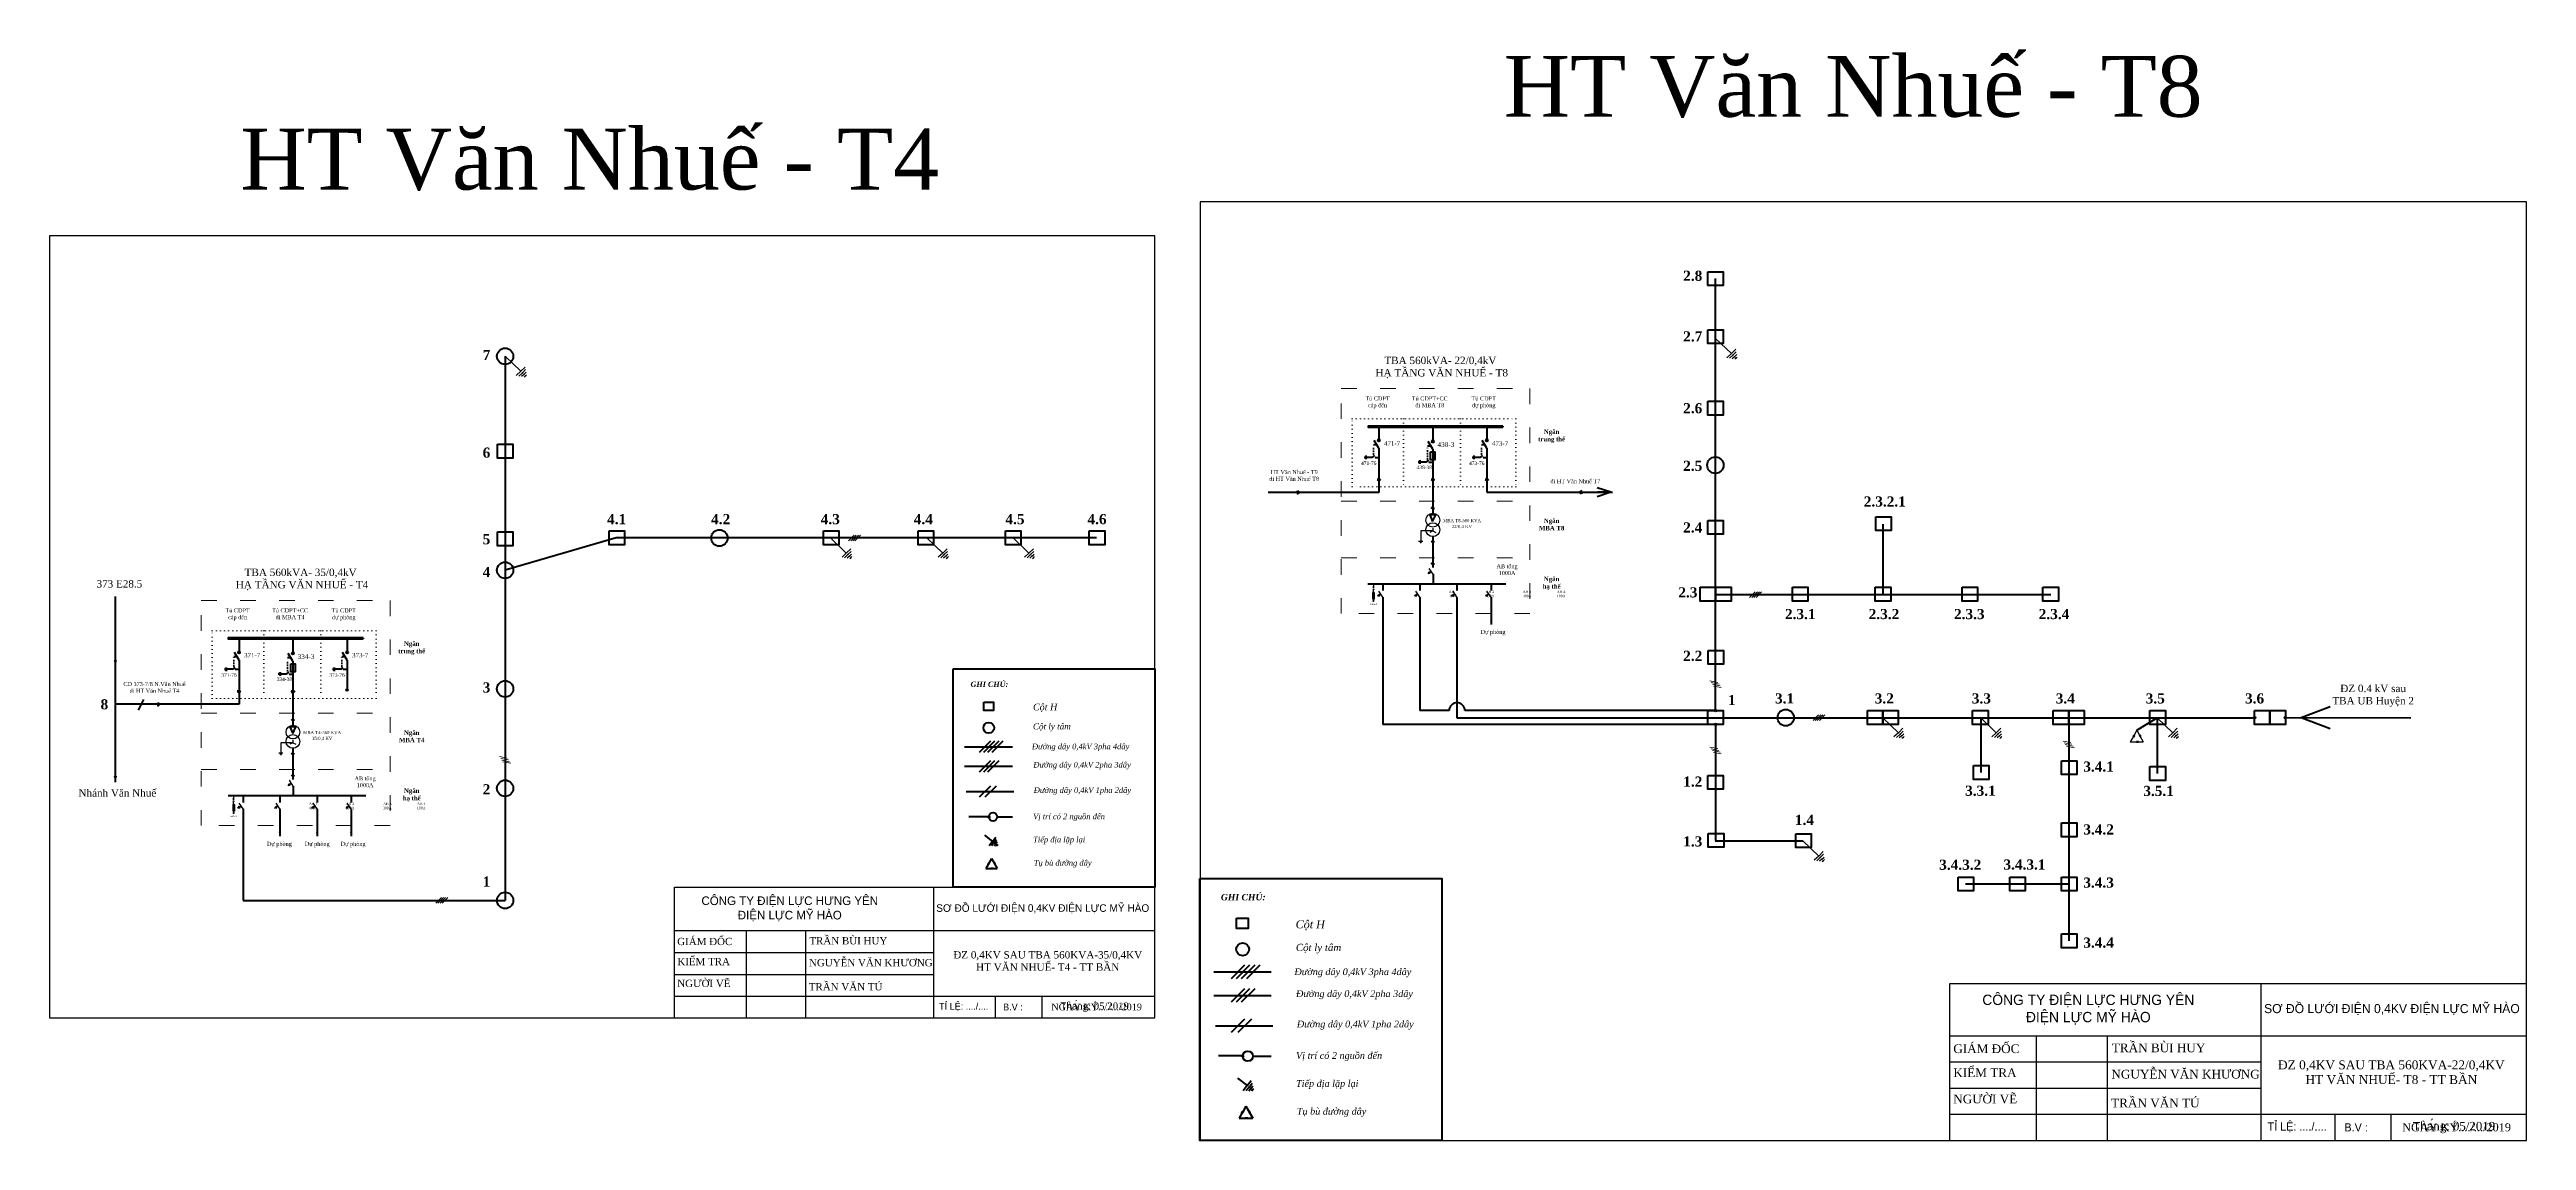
# Model space of a CAD drawing. Extents: x -2498 to 13808, y -1476 to 9052.
# Drawn here: x 5347 to 6569, y 2965 to 3503 of the extents above; entities that cross this region are included whole.
import ezdxf

# ---------------------------------------------------------------- set-up
doc = ezdxf.new("R2010")
doc.units = 0
doc.header["$LTSCALE"] = 0.08
doc.header["$MEASUREMENT"] = 0
doc.linetypes.add('ACAD_ISO03W100', pattern=[30, 12, -18])
doc.linetypes.add('ACAD_ISO07W100', pattern=[3, 0, -3])
doc.layers.get('0').update_dxf_attribs({"linetype": 'CONTINUOUS', "lineweight": 40})
doc.layers.add('Duong manh', color=8, linetype='CONTINUOUS')
for name, color, linetype, lineweight in [('Duong truc', 7, 'CONTINUOUS', 40), ('khung', 3, 'CONTINUOUS', 18), ('NET DAM', 6, 'CONTINUOUS', 25)]:
    doc.layers.add(name, color=color, linetype=linetype, lineweight=lineweight)
doc.styles.add('2.1. CDduong truc', font='times.ttf', dxfattribs={"height": 130})
doc.styles.add('2.2. CD nhanh', font='times.ttf', dxfattribs={"height": 100})
doc.styles.add('anh chinh', font='VNARIAL.TTF', dxfattribs={"height": 2.5})
doc.styles.add('anh thong', font='times.ttf', dxfattribs={"height": 0.5})
doc.styles.get("Standard").update_dxf_attribs({"font": 'VHTEKN.TTF', "height": 2.5})
doc.styles.add('style4', font='VHTIMEB.TTF')

msp = doc.modelspace()

# ---------------------------------------------------------------- texts
at = {"ltscale": 7}
for s, height, style, p in [('471-76', 1.75, '2.2. CD nhanh', (5994, 3298.4)), ('471-7', 2.24, '2.1. CDduong truc', (6005.3, 3307.9)), ('438-3', 2.34, '2.1. CDduong truc', (6031.7, 3307.3)), ('473-76', 1.75, '2.2. CD nhanh', (6047.3, 3298.4)), ('473-7', 2.24, '2.1. CDduong truc', (6058.6, 3307.9)), ('438-38', 1.75, '2.2. CD nhanh', (6021.4, 3296.4)), ('371-7', 2.24, '2.1. CDduong truc', (5442.9, 3203.5)), ('334-3', 2.34, '2.1. CDduong truc', (5469.3, 3202.8)), ('373-7', 2.24, '2.1. CDduong truc', (5496.2, 3203.5)), ('371-76', 1.75, '2.2. CD nhanh', (5431.7, 3194)), ('334-38', 1.75, '2.2. CD nhanh', (5459, 3191.9)), ('373-76', 1.75, '2.2. CD nhanh', (5485, 3194))]:
    msp.add_text(s, height=height, dxfattribs=dict(at, style=style)).set_placement(p)
at = {"color": 7, "ltscale": 5, "style": 'style4'}
for s, height, p in [('MBA T8-560 kVA', 1.558, (6034.4, 3270.2)), ('22/0,4 kV', 1.56, (6038.7, 3267.3)), ('MBA T4-560 kVA', 1.558, (5472, 3165.7)), ('35/0,4 kV', 1.56, (5476.4, 3162.8))]:
    msp.add_text(s, height=height, dxfattribs=at).set_placement(p)
at = {"color": 0, "linetype": 'Continuous', "lineweight": 30, "ltscale": 10}
for s, insert, char_height, width, attachment_point in [('{\\fTimes New Roman|b0|i0|c0|p18;HT Văn Nhuế - T8}', (6064.4, 3500.1), 30, 349.32, 1), ('{\\fTimes New Roman|b0|i0|c0|p18;HT Văn Nhuế - T4}', (5441, 3464.2), 30, 349.32, 1), ('\\pi32.17;{\\fTimes New Roman|b0|i0|c238|p18;Đ\\fTimes New Roman|b0|i0|c0|p18;Z 0,4KV SAU TBA 560KVA-35/0,4KV \\PHT VĂN NHUẾ- T4 - TT BẦN}', (5823.3, 3058.7), 3.63, 126.031, 2), ('\\pi32.17;{\\fTimes New Roman|b0|i0|c238|p18;Đ\\fTimes New Roman|b0|i0|c0|p18;Z 0,4KV SAU TBA 560KVA-22/0,4KV \\PHT VĂN NHUẾ- T8 - TT BẦN}', (6486.2, 3004.8), 4.356, 202.363, 2)]:
    msp.add_mtext(s, dxfattribs=dict(at, insert=insert, char_height=char_height, width=width, attachment_point=attachment_point))
at = {"color": 0, "linetype": 'Continuous', "lineweight": 40, "ltscale": 8, "attachment_point": 1, "style": 'anh chinh'}
for s, insert, char_height, width in [('{\\fTimes New Roman|b1|i0|c0|p18;2.8}', (6152.9, 3394.2), 5, 5.717), ('{\\fTimes New Roman|b1|i0|c0|p18;2.7}', (6152.9, 3364.3), 5, 5.717), ('{\\fTimes New Roman|b1|i0|c0|p18;7}', (5560.6, 3355.1), 5, 5.717), ('{\\fTimes New Roman|b1|i0|c0|p18;2.6}', (6152.9, 3328.9), 5, 5.717), ('{\\fTimes New Roman|b1|i0|c0|p18;6}', (5560.6, 3307), 5, 5.717), ('{\\fTimes New Roman|b1|i0|c0|p18;2.5}', (6152.9, 3300.5), 5, 5.717), ('{\\fTimes New Roman|b1|i0|c0|p18;2.3.2.1}', (6242, 3282.9), 5, 5.717), ('{\\fTimes New Roman|b1|i0|c0|p18;5}', (5560.6, 3264.3), 5, 5.717), ('{\\fTimes New Roman|b1|i0|c0|p18;4.1}', (5622, 3274.2), 5, 5.717), ('{\\fTimes New Roman|b1|i0|c0|p18;4.2}', (5673.3, 3274.2), 5, 5.717), ('{\\fTimes New Roman|b1|i0|c0|p18;4.3}', (5727.4, 3274.2), 5, 5.717), ('{\\fTimes New Roman|b1|i0|c0|p18;4.4}', (5773.3, 3274.2), 5, 5.717), ('{\\fTimes New Roman|b1|i0|c0|p18;4.5}', (5818.5, 3274.2), 5, 5.717), ('{\\fTimes New Roman|b1|i0|c0|p18;4.6}', (5859, 3274.2), 5, 5.717), ('{\\fTimes New Roman|b1|i0|c0|p18;2.4}', (6152.9, 3270.1), 5, 5.717), ('{\\fTimes New Roman|b1|i0|c0|p18;4}', (5560.6, 3248.1), 5, 5.717), ('{\\fTimes New Roman|b1|i0|c0|p18;2.3}', (6150.5, 3238.1), 5, 5.717), ('{\\fTimes New Roman|b1|i0|c0|p18;2.3.1}', (6203.1, 3227.4), 5, 5.717), ('{\\fTimes New Roman|b1|i0|c0|p18;2.3.2}', (6244.4, 3227.4), 5, 5.717), ('{\\fTimes New Roman|b1|i0|c0|p18;2.3.3}', (6286.5, 3227.4), 5, 5.717), ('{\\fTimes New Roman|b1|i0|c0|p18;2.3.4}', (6328.3, 3227.4), 5, 5.717), ('{\\fTimes New Roman|b1|i0|c0|p18;2.2}', (6152.9, 3206.8), 5, 5.717), ('{\\fTimes New Roman|b1|i0|c0|p18;3}', (5560.6, 3191.2), 5, 5.717), ('{\\fTimes New Roman|b1|i0|c0|p18;8}', (5372.1, 3182.9), 5, 5.717), ('{\\fTimes New Roman|b1|i0|c0|p18;1}', (6175, 3185), 5, 5.717), ('{\\fTimes New Roman|b1|i0|c0|p18;3.1}', (6198.2, 3185.8), 5, 5.717), ('{\\fTimes New Roman|b1|i0|c0|p18;3.2}', (6247.4, 3185.8), 5, 5.717), ('{\\fTimes New Roman|b1|i0|c0|p18;3.3}', (6295.3, 3185.8), 5, 5.717), ('{\\fTimes New Roman|b1|i0|c0|p18;3.4}', (6336.7, 3185.8), 5, 5.717), ('{\\fTimes New Roman|b1|i0|c0|p18;3.5}', (6381.1, 3185.8), 5, 5.717), ('{\\fTimes New Roman|b1|i0|c0|p18;3.6}', (6430.1, 3185.8), 5, 5.717), ('{\\fTimes New Roman|b1|i0|c0|p18;2}', (5560.6, 3141), 5, 5.717), ('{\\fTimes New Roman|b1|i0|c0|p18;1.2}', (6152.9, 3144.8), 5, 5.717), ('{\\fTimes New Roman|b1|i0|c0|p18;3.4.1}', (6350.3, 3152.2), 5, 5.717), ('{\\fTimes New Roman|b1|i0|c0|p18;3.3.1}', (6292, 3140.3), 5, 5.717), ('{\\fTimes New Roman|b1|i0|c0|p18;3.5.1}', (6379.9, 3140.2), 5, 5.717), ('{\\fTimes New Roman|b1|i0|c0|p18;1.4}', (6208, 3125.9), 5, 5.717), ('{\\fTimes New Roman|b1|i0|c0|p18;3.4.2}', (6350.3, 3121.2), 5, 5.717), ('{\\fTimes New Roman|b1|i0|c0|p18;1.3}', (6152.9, 3115.3), 5, 5.717), ('{\\fTimes New Roman|b1|i0|c0|p18;3.4.3.1}', (6310.9, 3103.9), 5, 5.717), ('{\\fTimes New Roman|b1|i0|c0|p18;1}', (5560.6, 3095.5), 5, 5.717), ('{\\fTimes New Roman|b1|i0|c0|p18;3.4.3.2}', (6279.2, 3103.8), 5, 5.717), ('{\\fTimes New Roman|b1|i0|c0|p18;3.4.3}', (6350.3, 3095), 5, 5.717), ('{\\fTimes New Roman|b1|i0|c0|p18;3.4.4}', (6350.3, 3065.4), 5, 5.717), ('Tha{\\fTimes New Roman|b0|i0|c0|p18;́ng: 05/2019}', (5845.6, 3033.4), 3.5, 46.328), ('Tha{\\fTimes New Roman|b0|i0|c0|p18;́ng: 05/2019}', (6512.9, 2974.5), 4.2, 55.593)]:
    msp.add_mtext(s, dxfattribs=dict(at, insert=insert, char_height=char_height, width=width))
at = {"color": 0, "lineweight": 30, "style": 'anh thong'}
for s, insert, char_height, width, attachment_point in [('TBA 560kVA- 22/0,4kV\\P HẠ TẦNG VĂN NHUẾ - T8', (6033.1, 3351.8), 3.65, 75.402, 2), ('TBA 560kVA- 35/0,4kV\\P HẠ TẦNG VĂN NHUẾ - T4', (5470.8, 3247.3), 3.65, 75.402, 2), ('GZ500', (6000.2, 3230.2), 0.799, 37.046, 2), ('{\\fTimes New Roman|b0|i0|c238|p18;Đ\\fTimes New Roman|b0|i0|c186|p18;Z }0.4 kV sau TBA UB Huyện 2', (6493.3, 3184.6), 3.65, 40.235, 5), ('{\\fTimes New Roman|b0|i1|c0|p18;Cột H}', (5832.1, 3180.7), 3.295, 57.253, 1), ('{\\fTimes New Roman|b0|i1|c0|p18;Cột ly tâm}', (5832.1, 3171), 2.966, 57.253, 1), ('GZ500', (5437.8, 3125.7), 0.799, 37.046, 2), ('{\\fTimes New Roman|b0|i1|c0|p18;Cột H}', (5961.7, 3073.9), 3.954, 68.704, 1), ('{\\fTimes New Roman|b0|i1|c0|p18;Cột ly tâm}', (5961.8, 3062.3), 3.56, 68.704, 1)]:
    msp.add_mtext(s, dxfattribs=dict(at, insert=insert, char_height=char_height, width=width, attachment_point=attachment_point))
at = {"lineweight": 30, "attachment_point": 2, "style": 'anh thong'}
for s, insert, char_height, width in [('Tủ CDPT\\Pcáp đến', (6002.1, 3332.2), 2, 16.855), ('Tủ CDPT+CC\\Pđi MBA T8', (6027.9, 3332.2), 2, 19.481), ('Tủ CDPT \\Pdự phòng', (6054.5, 3332.2), 2, 25.222), ('{\\fTimes New Roman|b1|i0|c0|p18;Ngăn \\Ptrung thế}', (6088, 3315.9), 2.184, 14.772), ('HT Văn Nhuế - T9\\Pđi HT Văn Nhuế T8', (5961, 3295.9), 1.997, 46.307), ('đi HT Văn Nhuế T7', (6099.7, 3291.4), 1.997, 29.093), ('{\\fTimes New Roman|b1|i0|c0|p18;Ngăn \\PMBA T8}', (6088, 3272), 2.184, 14.772), ('373 E28.5', (5381.4, 3241.6), 3.63, 46.307), ('{\\fTimes New Roman|b1|i0|c0|p18;Ngăn \\Phạ thế}', (6088, 3243.3), 2.184, 14.772), ('Tủ CDPT\\Pcáp đến', (5439.7, 3227.7), 2, 16.855), ('Tủ CDPT+CC\\Pđi MBA T4', (5465.6, 3227.7), 2, 19.481), ('Tủ CDPT \\Pdự phòng', (5492.1, 3227.7), 2, 25.222), ('{\\fTimes New Roman|b1|i0|c0|p18;Ngăn \\Ptrung thế}', (5525.6, 3211.4), 2.184, 14.772), ('CD 373-7/8 N.Văn Nhuế\\Pđi HT Văn Nhuế T4', (5398.7, 3191.4), 1.997, 46.307), ('{\\fTimes New Roman|b1|i0|c0|p18;Ngăn \\PMBA T4}', (5525.6, 3167.5), 2.184, 14.772), ('Nhánh Văn Nhuế', (5380.4, 3138.5), 3.63, 46.307), ('{\\fTimes New Roman|b1|i0|c0|p18;Ngăn \\Phạ thế}', (5525.6, 3138.9), 2.184, 14.772)]:
    msp.add_mtext(s, dxfattribs=dict(at, insert=insert, char_height=char_height, width=width))
at = {"linetype": 'Continuous', "lineweight": 40, "ltscale": 8}
for s, insert, char_height, attachment_point in [('{\\fTimes New Roman|b0|i0|c0|p18;AB tổng\\P1000A}', (6066, 3244.1), 1.997, 8), ('{\\fTimes New Roman|b0|i0|c0|p18;AB 1\\P400A}', (6039.4, 3234.8), 1.248, 5), ('{\\fTimes New Roman|b0|i0|c0|p18;AB 2\\P400A}', (6057.6, 3234.8), 1.248, 5), ('{\\fTimes New Roman|b0|i0|c0|p18;AB 3 \\P400A}', (6075.9, 3234.8), 1.248, 5), ('{\\fTimes New Roman|b0|i0|c0|p18;AB 4 \\P100A}', (6092.7, 3234.8), 1.248, 5), ('{\\fTimes New Roman|b0|i0|c0|p18;AB tổng\\P1000A}', (5502.6, 3139.5), 1.997, 8), ('{\\fTimes New Roman|b0|i0|c0|p18;AB 1\\P400A}', (5477, 3130.3), 1.248, 5), ('{\\fTimes New Roman|b0|i0|c0|p18;AB 2\\P300A}', (5495.2, 3130.3), 1.248, 5), ('{\\fTimes New Roman|b0|i0|c0|p18;AB 3 \\P300A}', (5513.6, 3130.3), 1.248, 5), ('{\\fTimes New Roman|b0|i0|c0|p18;AB 4 \\P100A}', (5530.3, 3130.3), 1.248, 5)]:
    msp.add_mtext_dynamic_manual_height_columns(s, width=69.264, gutter_width=12.5, heights=[0], dxfattribs=dict(at, insert=insert, char_height=char_height, attachment_point=attachment_point))
at = {"linetype": 'Continuous', "lineweight": 30, "ltscale": 8, "char_height": 2, "attachment_point": 2, "style": 'anh thong'}
for insert, width in [((6059.1, 3217.1), 15.27), ((5460.3, 3112.6), 14.851), ((5479, 3112.6), 14.673), ((5496.7, 3112.6), 15.27)]:
    msp.add_mtext('Dự phòng', dxfattribs=dict(at, insert=insert, width=width))
at = {"attachment_point": 1, "style": 'anh thong'}
for s, insert, char_height, width in [('{\\fTimes New Roman|b1|i1|c0|p18;GHI CHÚ:}', (5801.3, 3191.6), 2.629, 37.888), ('{\\fTimes New Roman|b0|i1|c238|p18;Đ\\fTimes New Roman|b0|i1|c0|p18;ường dây 0,4kV 3pha 4dây}', (5831.6, 3161), 2.768, 70.664), ('{\\fTimes New Roman|b0|i1|c238|p18;Đư\\fTimes New Roman|b0|i1|c0|p18;ờng dây 0,4kV 2pha 3dây}', (5832.3, 3152), 2.768, 70.664), ('{\\fTimes New Roman|b0|i1|c238|p18;Đư\\fTimes New Roman|b0|i1|c0|p18;ờng dây 0,4kV 1pha 2dây}', (5832.5, 3139.5), 2.768, 70.664), ('{\\fTimes New Roman|b0|i1|c0|p18;Vị trí có 2 nguồn đến}', (5832.2, 3126.5), 2.768, 70.664), ('{\\fTimes New Roman|b0|i1|c0|p18;Tiếp địa lặp lại}', (5832.2, 3115.1), 2.768, 70.664), ('{\\fTimes New Roman|b0|i1|c0|p18;Tụ bù đường dây}', (5832.5, 3103.6), 2.768, 70.664), ('{\\fTimes New Roman|b1|i1|c0|p18;GHI CHÚ:}', (5924.8, 3086.9), 3.155, 45.466), ('{\\fTimes New Roman|b0|i1|c238|p18;Đ\\fTimes New Roman|b0|i1|c0|p18;ường dây 0,4kV 3pha 4dây}', (5961.1, 3050.2), 3.321, 84.796), ('{\\fTimes New Roman|b0|i1|c238|p18;Đư\\fTimes New Roman|b0|i1|c0|p18;ờng dây 0,4kV 2pha 3dây}', (5961.9, 3039.4), 3.321, 84.796), ('{\\fTimes New Roman|b0|i1|c238|p18;Đư\\fTimes New Roman|b0|i1|c0|p18;ờng dây 0,4kV 1pha 2dây}', (5962.3, 3024.4), 3.321, 84.796), ('{\\fTimes New Roman|b0|i1|c0|p18;Vị trí có 2 nguồn đến}', (5961.9, 3008.9), 3.321, 84.796), ('{\\fTimes New Roman|b0|i1|c0|p18;Tiếp địa lặp lại}', (5961.9, 2995.1), 3.321, 84.796), ('{\\fTimes New Roman|b0|i1|c0|p18;Tụ bù đường dây}', (5962.3, 2981.4), 3.321, 84.796)]:
    msp.add_mtext(s, dxfattribs=dict(at, insert=insert, char_height=char_height, width=width))

# ---------------------------------------------------------------- blocks, each defined once
blk = doc.blocks.new('khung')
at = {"layer": 'khung', "color": 5, "lineweight": -3, "ltscale": 4}
for p, q in [((630143, 2296299), (632881, 2296299)), ((630143, 2295554), (630143, 2296299)), ((631620, 2296299), (631620, 2295554)), ((630143, 2296051), (631457, 2296051)), ((630143, 2296051), (632881, 2296051)), ((630552, 2296051), (630552, 2295554)), ((630889, 2296051), (630889, 2295554)), ((630143, 2295927), (631620, 2295927)), ((630143, 2295802), (631620, 2295802)), ((630143, 2295678), (631512, 2295678)), ((630143, 2295678), (632881, 2295678)), ((631973, 2295554), (631973, 2295678)), ((632238, 2295554), (632238, 2295678))]:
    blk.add_line(p, q, dxfattribs=at)
blk.add_lwpolyline([(632881, 2300009), (626581, 2300009), (626581, 2295554), (632881, 2295554), (632881, 2300009)], dxfattribs=at)
at = {"layer": 'Duong manh', "color": 0, "lineweight": -3, "ltscale": 4}
for s, insert, char_height, width, attachment_point in [('{\\f.VnAvantH|b0|i0|c0|p34;C¤NG TY §IÖN LùC H¦NG Y£N\\P®iÖn lùc mü hµo}', (630800, 2296175), 49.14, 1314.33, 5), ('{\\f.VnAvantH|b0|i0|c0|p34;s¬ ®å l\xadíi ®iÖn 0,4kv ®iÖn lùc mü hµo}', (632242, 2296175), 43.05, 1423.67, 5), ('{\\fTimes New Roman|b0|i0|c0|p18; GIÁM ĐỐC}', (630143, 2295989), 41.37, 409.06, 4), ('{\\fTimes New Roman|b0|i0|c0|p18; TRẦN BÙI HUY}', (630896, 2295993), 41.37, 536.86, 4), ('{\\f.VnAvantH|b0|i0|c0|p34; \\fTimes New Roman|b0|i0|c0|p18; KIỂM TRA}', (630128, 2295875), 41.37, 409.06, 4), ('{\\fTimes New Roman|b0|i0|c0|p18; NGUYỄN VĂN KHƯƠNG}', (630894, 2295868), 41.37, 717.25, 4), ('{\\fTimes New Roman|b0|i0|c0|p18; NGƯỜI VẼ}', (630143, 2295750), 41.37, 409.06, 4), ('{\\f.VnAvantH|b0|i0|c0|p34; \\fTimes New Roman|b0|i0|c0|p18;TRẦN VĂN TÚ}', (630893, 2295731), 41.37, 536.86, 4), ('{\\f.VnAvantH|b0|i0|c0|p34; tØ lÖ: ..../....}', (631637, 2295616), 38.48, 301.49, 4), ('{\\f.VnAvantH|b0|i0|c0|p34;b.v :}', (632072, 2295616), 38.48, 424.34, 5), ('{\\fTimes New Roman|b0|i0|c0|p18;NGÀY KÝ..../.../2019}', (632549, 2295616), 38.48, 820.67, 5)]:
    blk.add_mtext(s, dxfattribs=dict(at, insert=insert, char_height=char_height, width=width, attachment_point=attachment_point))

# ---------------------------------------------------------------- hatches: boundary and pattern name
at = {"lineweight": 30, "ltscale": 5}
h = msp.add_hatch(color=7, dxfattribs=at)
edge = h.paths.add_edge_path()
edge.add_arc((6002.7, 3317.3), 0.564, 0, 360)
h = msp.add_hatch(color=7, dxfattribs=at)
edge = h.paths.add_edge_path()
edge.add_arc((6029.4, 3317.3), 0.564, 0, 360)
h = msp.add_hatch(color=7, dxfattribs=at)
edge = h.paths.add_edge_path()
edge.add_arc((6056, 3317.3), 0.564, 0, 360)
h = msp.add_hatch(color=7, dxfattribs=at)
edge = h.paths.add_edge_path()
edge.add_arc((6029.5, 3239.7), 0.315, 0, 360)
h = msp.add_hatch(color=7, dxfattribs=at)
edge = h.paths.add_edge_path()
edge.add_arc((5440.4, 3212.9), 0.564, 0, 360)
h = msp.add_hatch(color=7, dxfattribs=at)
edge = h.paths.add_edge_path()
edge.add_arc((5467, 3212.9), 0.564, 0, 360)
h = msp.add_hatch(color=7, dxfattribs=at)
edge = h.paths.add_edge_path()
edge.add_arc((5493.7, 3212.9), 0.564, 0, 360)
h = msp.add_hatch(color=7, dxfattribs=at)
edge = h.paths.add_edge_path()
edge.add_arc((5493.7, 3187.4), 0.564, 0, 360)
h = msp.add_hatch(color=7, dxfattribs=at)
edge = h.paths.add_edge_path()
edge.add_arc((6168.9, 3177.3), 0.564, 0, 360)
h = msp.add_hatch(color=7, dxfattribs=at)
edge = h.paths.add_edge_path()
edge.add_arc((6168.9, 3170.5), 0.564, 0, 360)
h = msp.add_hatch(color=7, dxfattribs=at)
edge = h.paths.add_edge_path()
edge.add_arc((6434.8, 3173.8), 0.564, 0, 360)
h = msp.add_hatch(color=7, dxfattribs=at)
edge = h.paths.add_edge_path()
edge.add_arc((6450, 3173.8), 0.564, 0, 360)
h = msp.add_hatch(color=7, dxfattribs=at)
edge = h.paths.add_edge_path()
edge.add_arc((5467.2, 3135.2), 0.315, 0, 360)
at = {"linetype": 'Continuous', "ltscale": 8}
for points in [[(5810.7, 3124.9, 1), (5810, 3124.9, 1)], [(5814.8, 3124.9, 1), (5814.1, 3124.9, 1)], [(5936, 3007, 1), (5935.2, 3007, 1)], [(5941, 3007, 1), (5940.2, 3007, 1)]]:
    msp.add_hatch(color=256, dxfattribs=at).paths.add_polyline_path(points)
at = {"layer": 'Duong truc', "lineweight": -2, "ltscale": 5}
for points in [[(6027.1, 3244.9), (6028.1, 3245.1), (6027.6, 3245.8)], [(6002.3, 3233.7), (6003.3, 3233.9), (6002.8, 3234.6)], [(6020.5, 3233.7), (6021.5, 3233.9), (6021, 3234.6)], [(6038.8, 3233.7), (6039.8, 3233.9), (6039.3, 3234.6)], [(6055.6, 3233.7), (6056.6, 3233.9), (6056.1, 3234.6)], [(5464.7, 3140.4), (5465.7, 3140.6), (5465.2, 3141.3)], [(5439.9, 3129.2), (5440.9, 3129.4), (5440.4, 3130.1)], [(5458.1, 3129.2), (5459.1, 3129.4), (5458.6, 3130.1)], [(5476.5, 3129.2), (5477.4, 3129.4), (5476.9, 3130.1)], [(5493.2, 3129.2), (5494.2, 3129.4), (5493.7, 3130.1)]]:
    msp.add_hatch(color=7, dxfattribs=at).paths.add_polyline_path(points)

# ---------------------------------------------------------------- linework, layer by layer
at = {"color": 0, "linetype": 'Continuous', "lineweight": 40, "ltscale": 8}
for p, q in [((6168.9, 3177.3), (6168.9, 3390.4)), ((5571.7, 3352), (5571.7, 3083.7)), ((6002.7, 3284.8), (5948.1, 3284.8)), ((6056, 3285), (6118.1, 3285)), ((6117.2, 3285), (6110.5, 3287.2)), ((6117.2, 3285), (6110.5, 3282.7)), ((6117.2, 3285), (6110.8, 3285)), ((6110.8, 3285), (6110.8, 3285)), ((6027.9, 3273.8), (6029.3, 3270.5)), ((6030.8, 3273.8), (6027.9, 3273.8)), ((6029.3, 3270.5), (6030.8, 3273.8)), ((6029.4, 3263.1), (6029.4, 3247.8)), ((6251.6, 3234.5), (6251.6, 3269.2)), ((5626.5, 3262.4), (5571.7, 3246.5)), ((5863.5, 3262.4), (5626.5, 3262.4)), ((5379.4, 3142), (5379.4, 3233.5)), ((6168.9, 3234.5), (6334.3, 3234.5)), ((5440.4, 3180.4), (5379.4, 3180.4)), ((5393.2, 3182.7), (5390.7, 3177.5)), ((6037.4, 3177.3), (6023, 3177.3)), ((6168.9, 3177.3), (6045.2, 3177.3)), ((6457.8, 3173.9), (6472.1, 3179.3)), ((5465.5, 3169.3), (5467, 3166)), ((5468.5, 3169.3), (5465.5, 3169.3)), ((5467, 3166), (5468.5, 3169.3)), ((6168.9, 3170.5), (6004.8, 3170.5)), ((6041.3, 3173.8), (6434.8, 3173.8)), ((6168.9, 3170.5), (6168.9, 3113.2)), ((6299.7, 3173.8), (6299.7, 3146.8)), ((6343.1, 3173.8), (6343.1, 3063.7)), ((6376.7, 3167.6), (6386.8, 3173.8)), ((6386.8, 3173.8), (6386.8, 3146.3)), ((6450, 3173.9), (6511.9, 3173.8)), ((6457.8, 3173.9), (6472.1, 3168.4)), ((5467, 3158.7), (5467, 3143.3)), ((5442.4, 3128.8), (5442.4, 3083.7)), ((5814.5, 3124.9), (5822, 3124.9)), ((6168.7, 3113), (6212, 3113)), ((5442.4, 3083.7), (5571.7, 3083.7)), ((6343.1, 3091.7), (6292.2, 3091.7)), ((5940.6, 3006.9), (5949.6, 3006.9))]:
    msp.add_line(p, q, dxfattribs=at)
at = {"lineweight": 25, "ltscale": 8}
for p, q in [((6168.9, 3360.8), (6176.7, 3353.4)), ((5571.7, 3352), (5579.4, 3344.6)), ((6176.7, 3353.4), (6174.5, 3351.3)), ((6177.4, 3352.6), (6175.8, 3351)), ((6176.7, 3353.4), (6178.9, 3355.5)), ((6178.2, 3351.8), (6177.1, 3350.8)), ((6177.4, 3352.6), (6179.1, 3354.2)), ((6178.2, 3351.8), (6179.3, 3352.9)), ((6178.9, 3351.1), (6178.4, 3350.5)), ((6178.9, 3351.1), (6179.5, 3351.6)), ((5579.4, 3344.6), (5577.2, 3342.5)), ((5580.2, 3343.8), (5578.5, 3342.2)), ((5579.4, 3344.6), (5581.6, 3346.7)), ((5580.9, 3343), (5579.8, 3342)), ((5580.2, 3343.8), (5581.8, 3345.4)), ((5580.9, 3343), (5582, 3344.1)), ((5581.7, 3342.3), (5581.1, 3341.7)), ((5581.7, 3342.3), (5582.2, 3342.8)), ((5732.3, 3262.4), (5740, 3255)), ((5740, 3255), (5737.9, 3252.9)), ((5740.8, 3254.2), (5739.2, 3252.6)), ((5740, 3255), (5742.2, 3257.1)), ((5741.6, 3253.4), (5740.5, 3252.4)), ((5740.8, 3254.2), (5742.4, 3255.8)), ((5741.6, 3253.4), (5742.6, 3254.5)), ((5742.3, 3252.7), (5741.8, 3252.1)), ((5742.3, 3252.7), (5742.8, 3253.2)), ((5779.8, 3262.4), (5787.6, 3255)), ((5787.6, 3255), (5785.4, 3252.9)), ((5788.3, 3254.2), (5786.7, 3252.6)), ((5787.6, 3255), (5789.7, 3257.1)), ((5789.1, 3253.4), (5788, 3252.4)), ((5788.3, 3254.2), (5789.9, 3255.8)), ((5789.1, 3253.4), (5790.1, 3254.5)), ((5789.8, 3252.7), (5789.3, 3252.1)), ((5789.8, 3252.7), (5790.4, 3253.2)), ((5822.4, 3262.4), (5830.1, 3255)), ((5830.1, 3255), (5828, 3252.9)), ((5830.9, 3254.2), (5829.3, 3252.6)), ((5830.1, 3255), (5832.3, 3257.1)), ((5831.6, 3253.4), (5830.6, 3252.4)), ((5830.9, 3254.2), (5832.5, 3255.8)), ((5831.6, 3253.4), (5832.7, 3254.5)), ((5832.4, 3252.7), (5831.9, 3252.1)), ((5832.4, 3252.7), (5832.9, 3253.2)), ((6251.4, 3173.8), (6259.1, 3166.4)), ((6259.1, 3166.4), (6256.9, 3164.3)), ((6259.9, 3165.7), (6258.2, 3164.1)), ((6259.1, 3166.4), (6261.3, 3168.6)), ((6259.9, 3165.7), (6261.5, 3167.2)), ((6260.6, 3164.9), (6261.7, 3165.9)), ((6299.7, 3173.8), (6307.4, 3166.4)), ((6307.4, 3166.4), (6305.2, 3164.3)), ((6308.2, 3165.7), (6306.5, 3164.1)), ((6307.4, 3166.4), (6309.6, 3168.6)), ((6308.2, 3165.7), (6309.8, 3167.2)), ((6308.9, 3164.9), (6310, 3165.9)), ((6374.8, 3165.2), (6375.7, 3164.7)), ((6376.7, 3167.6), (6375.2, 3164.9)), ((6376.7, 3167.6), (6378.2, 3164.9)), ((6378.7, 3165.2), (6377.8, 3164.7)), ((6386.8, 3173.8), (6394.5, 3166.4)), ((6394.5, 3166.4), (6392.3, 3164.3)), ((6395.3, 3165.7), (6393.6, 3164.1)), ((6394.5, 3166.4), (6396.7, 3168.6)), ((6395.3, 3165.7), (6396.9, 3167.2)), ((6396, 3164.9), (6397.1, 3165.9)), ((6260.6, 3164.9), (6259.5, 3163.8)), ((6261.4, 3164.1), (6260.8, 3163.6)), ((6261.4, 3164.1), (6261.9, 3164.6)), ((6308.9, 3164.9), (6307.8, 3163.8)), ((6309.7, 3164.1), (6309.1, 3163.6)), ((6309.7, 3164.1), (6310.2, 3164.6)), ((6375, 3164.6), (6373.5, 3161.9)), ((6373.5, 3161.9), (6376.7, 3161.9)), ((6374.6, 3164.8), (6375.5, 3164.3)), ((6376.7, 3162.4), (6376.7, 3161.4)), ((6376.7, 3161.9), (6376.7, 3161.9)), ((6377.2, 3162.4), (6377.2, 3161.4)), ((6377.2, 3161.9), (6379.9, 3161.9)), ((6378.9, 3164.8), (6378, 3164.3)), ((6378.4, 3164.6), (6379.9, 3161.9)), ((6396, 3164.9), (6394.9, 3163.8)), ((6396.8, 3164.1), (6396.2, 3163.6)), ((6396.8, 3164.1), (6397.3, 3164.6)), ((6212, 3113), (6219.8, 3105.6)), ((6219.8, 3105.6), (6217.6, 3103.5)), ((6220.5, 3104.9), (6218.9, 3103.3)), ((6219.8, 3105.6), (6221.9, 3107.8)), ((6221.3, 3104.1), (6220.2, 3103)), ((6220.5, 3104.9), (6222.1, 3106.5)), ((6221.3, 3104.1), (6222.4, 3105.1)), ((6222, 3103.3), (6221.5, 3102.8)), ((6222, 3103.3), (6222.6, 3103.9))]:
    msp.add_line(p, q, dxfattribs=at)
at = {"color": 7, "ltscale": 5}
for p, q in [((6002.7, 3317.3), (6002.7, 3311)), ((6029.4, 3316.8), (6029.4, 3310.4)), ((6056, 3317.3), (6056, 3311)), ((6002.7, 3306.7), (6000.5, 3310.5)), ((6002.1, 3311), (6003.4, 3311)), ((6002.7, 3306.7), (6002.7, 3284.8)), ((6029.4, 3306.2), (6027.1, 3309.9)), ((6028.8, 3310.4), (6030, 3310.4)), ((6029.4, 3306.2), (6029.4, 3291.3)), ((6056, 3306.7), (6053.8, 3310.5)), ((6055.4, 3311), (6056.7, 3311)), ((6056, 3306.7), (6056, 3285)), ((6002.7, 3291.3), (6001.9, 3291.3)), ((6001.9, 3291.3), (6002.7, 3290.4)), ((6002.7, 3291.3), (6003.6, 3291.3)), ((6003.6, 3291.3), (6002.7, 3290.4)), ((6029.4, 3291.3), (6028.6, 3291.3)), ((6028.6, 3291.3), (6029.4, 3290.4)), ((6029.4, 3291.3), (6030.2, 3291.3)), ((6030.2, 3291.3), (6029.4, 3290.4)), ((6029.4, 3291.3), (6029.4, 3274.6)), ((6056, 3291.3), (6055.2, 3291.3)), ((6055.2, 3291.3), (6056, 3290.4)), ((6056, 3291.3), (6056.9, 3291.3)), ((6056.9, 3291.3), (6056, 3290.4)), ((5962.7, 3284.8), (5962.7, 3285.7)), ((5962.7, 3285.7), (5963.6, 3284.8)), ((5962.7, 3284.8), (5962.7, 3284)), ((5962.7, 3284), (5963.6, 3284.8)), ((6102.7, 3285.8), (6101.8, 3285)), ((6102.7, 3284.1), (6101.8, 3285)), ((6102.7, 3285), (6102.7, 3285.8)), ((6102.7, 3285), (6102.7, 3284.1)), ((5440.4, 3202.2), (5438.1, 3206)), ((5439.8, 3206.5), (5441, 3206.5)), ((5440.4, 3212.9), (5440.4, 3206.5)), ((5440.4, 3202.2), (5440.4, 3180.4)), ((5467, 3201.7), (5464.7, 3205.4)), ((5466.4, 3205.9), (5467.7, 3205.9)), ((5467, 3212.3), (5467, 3205.9)), ((5493.7, 3202.2), (5491.4, 3206)), ((5493.1, 3206.5), (5494.3, 3206.5)), ((5493.7, 3212.9), (5493.7, 3206.5)), ((5493.7, 3202.2), (5493.7, 3187.4)), ((5467, 3201.7), (5467, 3186.8)), ((5400.4, 3180.4), (5400.4, 3181.2)), ((5400.4, 3181.2), (5401.3, 3180.4)), ((5400.4, 3180.4), (5400.4, 3179.5)), ((5400.4, 3179.5), (5401.3, 3180.4)), ((5440.4, 3186.8), (5439.5, 3186.8)), ((5439.5, 3186.8), (5440.4, 3185.9)), ((5440.4, 3186.8), (5441.2, 3186.8)), ((5441.2, 3186.8), (5440.4, 3185.9)), ((5467, 3186.8), (5466.2, 3186.8)), ((5466.2, 3186.8), (5467, 3185.9)), ((5467, 3186.8), (5467.9, 3186.8)), ((5467.9, 3186.8), (5467, 3185.9)), ((5467, 3186.8), (5467, 3170.1))]:
    msp.add_line(p, q, dxfattribs=at)
at = {"color": 1, "linetype": 'ACAD_ISO07W100', "lineweight": 5, "ltscale": 8}
for p, q in [((6014.9, 3321.1), (6014.9, 3287.7)), ((6043.1, 3321.1), (6043.1, 3287.7)), ((5452.6, 3216.6), (5452.6, 3183.2)), ((5480.7, 3216.6), (5480.7, 3183.2))]:
    msp.add_line(p, q, dxfattribs=at)
at = {"linetype": 'Continuous', "lineweight": 40, "ltscale": 8}
for p, q in [((6064, 3317.6), (6064, 3317.1)), ((6000.1, 3308.5), (6001.7, 3308.4)), ((6026.8, 3307.9), (6028.3, 3307.9)), ((6053.4, 3308.5), (6055, 3308.4)), ((5437.8, 3204), (5439.3, 3204)), ((5464.4, 3203.4), (5466, 3203.4)), ((5491.1, 3204), (5492.6, 3204)), ((5501.6, 3213.1), (5501.6, 3212.6))]:
    msp.add_line(p, q, dxfattribs=at)
at = {"color": 7}
for p, q in [((5995.8, 3302.5), (5995.8, 3301.8)), ((5995.8, 3302.5), (5995.8, 3301.8)), ((5996.1, 3302.8), (5996.1, 3301.5)), ((5996.4, 3303), (5996.4, 3301.3)), ((5999.4, 3302.1), (5996.4, 3302.1)), ((6022.5, 3300.2), (6022.5, 3299.4)), ((6022.5, 3300.2), (6022.5, 3299.4)), ((6022.7, 3300.4), (6022.7, 3299.2)), ((6023, 3300.7), (6023, 3298.9)), ((6026.1, 3299.8), (6023, 3299.8)), ((6049.1, 3302.5), (6049.1, 3301.8)), ((6049.1, 3302.5), (6049.1, 3301.8)), ((6049.4, 3302.8), (6049.4, 3301.5)), ((6049.7, 3303), (6049.7, 3301.3)), ((6052.7, 3302.1), (6049.7, 3302.1)), ((6004.8, 3239.7), (6004.8, 3236.5)), ((6023, 3239.7), (6023, 3236.5)), ((6029.6, 3244.5), (6029.6, 3239.7)), ((6041.3, 3239.7), (6041.3, 3236.5)), ((6058.1, 3239.7), (6058.1, 3236.5)), ((6004.8, 3233.3), (6004.8, 3170.5)), ((6023, 3233.3), (6023, 3177.3)), ((6041.3, 3233.3), (6041.3, 3173.8)), ((6058.1, 3233.3), (6058.1, 3219.8)), ((5433.5, 3198), (5433.5, 3197.3)), ((5433.5, 3198), (5433.5, 3197.3)), ((5433.7, 3198.3), (5433.7, 3197)), ((5434, 3198.5), (5434, 3196.8)), ((5437.1, 3197.7), (5434, 3197.7)), ((5460.1, 3195.7), (5460.1, 3195)), ((5460.1, 3195.7), (5460.1, 3195)), ((5460.4, 3196), (5460.4, 3194.7)), ((5460.7, 3196.2), (5460.7, 3194.4)), ((5463.7, 3195.3), (5460.7, 3195.3)), ((5486.8, 3198), (5486.8, 3197.3)), ((5486.8, 3198), (5486.8, 3197.3)), ((5487, 3198.3), (5487, 3197)), ((5487.3, 3198.5), (5487.3, 3196.8)), ((5490.4, 3197.7), (5487.3, 3197.7)), ((5442.4, 3135.2), (5442.4, 3132)), ((5460.6, 3135.2), (5460.6, 3132)), ((5460.6, 3128.8), (5460.6, 3115.3)), ((5467.2, 3140), (5467.2, 3135.2)), ((5478.9, 3135.2), (5478.9, 3132)), ((5478.9, 3128.8), (5478.9, 3115.3)), ((5495.7, 3135.2), (5495.7, 3132)), ((5495.7, 3128.8), (5495.7, 3115.3))]:
    msp.add_line(p, q, dxfattribs=at)
at = {"color": 7, "ltscale": 3}
for p, q in [((5999.4, 3302.1), (6000.8, 3303)), ((6000.9, 3302.1), (6002.7, 3302.1)), ((6026.1, 3299.8), (6027.5, 3300.7)), ((6027.5, 3299.8), (6029.4, 3299.8)), ((6052.7, 3302.1), (6054.1, 3303)), ((6054.2, 3302.1), (6056, 3302.1)), ((5437.1, 3197.7), (5438.5, 3198.5)), ((5438.5, 3197.7), (5440.4, 3197.7)), ((5463.7, 3195.3), (5465.1, 3196.2)), ((5465.2, 3195.3), (5467, 3195.3)), ((5490.4, 3197.7), (5491.8, 3198.5)), ((5491.8, 3197.7), (5493.7, 3197.7))]:
    msp.add_line(p, q, dxfattribs=at)
at = {"color": 7, "linetype": 'ACAD_ISO07W100', "ltscale": 5}
for p, q in [((6000.1, 3302.6), (6000.1, 3308.5)), ((6026.8, 3300.2), (6026.8, 3307.9)), ((6053.4, 3302.6), (6053.4, 3308.5)), ((5437.8, 3198.1), (5437.8, 3204)), ((5464.4, 3195.8), (5464.4, 3203.4)), ((5491.1, 3198.1), (5491.1, 3204))]:
    msp.add_line(p, q, dxfattribs=at)
at = {"color": 1, "linetype": 'ACAD_ISO03W100', "lineweight": 9, "ltscale": 8}
for p, q in [((5984.2, 3280.6), (6077.3, 3280.6)), ((5984.2, 3252.7), (6077.3, 3252.7)), ((5421.8, 3176.1), (5515, 3176.1)), ((5421.8, 3148.2), (5515, 3148.2))]:
    msp.add_line(p, q, dxfattribs=at)
at = {"linetype": 'Continuous', "lineweight": 15, "ltscale": 8}
for p, q in [((5743.9, 3263.8), (5741.1, 3261)), ((5744.9, 3263.8), (5742.2, 3261)), ((5746, 3263.8), (5743.2, 3261)), ((5747, 3263.8), (5744.2, 3261)), ((6188.5, 3235.9), (6185.7, 3233.1)), ((6189.5, 3235.9), (6186.8, 3233.1)), ((6190.6, 3235.9), (6187.8, 3233.1)), ((6191.6, 3235.9), (6188.9, 3233.1)), ((6170, 3191.2), (6166.1, 3192)), ((6170.6, 3190.4), (6166.7, 3191.1)), ((6171.1, 3189.5), (6167.3, 3190.3)), ((6171.7, 3188.7), (6167.9, 3189.4)), ((6219.7, 3175.2), (6217, 3172.4)), ((6220.8, 3175.2), (6218, 3172.4)), ((6221.8, 3175.2), (6219, 3172.4)), ((6222.8, 3175.2), (6220.1, 3172.4)), ((5572.7, 3153.9), (5568.9, 3154.6)), ((5573.3, 3153), (5569.5, 3153.7)), ((5573.9, 3152.1), (5570, 3152.9)), ((6170, 3158.6), (6166.1, 3159.3)), ((6170.5, 3157.7), (6166.7, 3158.4)), ((6171.1, 3156.8), (6167.3, 3157.6)), ((6171.7, 3156), (6167.9, 3156.7)), ((6344.1, 3161.6), (6340.3, 3162.3)), ((6344.7, 3160.7), (6340.8, 3161.4)), ((6345.3, 3159.8), (6341.4, 3160.6)), ((6345.9, 3159), (6342, 3159.7)), ((5574.5, 3151.3), (5570.6, 3152)), ((5540.3, 3085.1), (5537.5, 3082.3)), ((5541.3, 3085.1), (5538.5, 3082.3)), ((5542.3, 3085.1), (5539.6, 3082.3)), ((5543.4, 3085.1), (5540.6, 3082.3))]:
    msp.add_line(p, q, dxfattribs=at)
at = {"color": 7, "lineweight": -2, "ltscale": 0.35}
for p, q in [((6029.4, 3265.9), (6023.5, 3265.9)), ((6023.5, 3265.9), (6023.5, 3260.9)), ((6029.4, 3265.9), (6027.9, 3265.1)), ((6029.4, 3267.2), (6029.4, 3265.9)), ((6029.4, 3265.9), (6030.9, 3265.1)), ((6022.4, 3260.9), (6024.5, 3260.9)), ((6023, 3260.5), (6024, 3260.5)), ((6023.2, 3260.2), (6023.7, 3260.2)), ((5460.1, 3156.4), (5462.1, 3156.4)), ((5460.6, 3156), (5461.6, 3156)), ((5460.9, 3155.7), (5461.4, 3155.7)), ((5467, 3161.4), (5461.1, 3161.4)), ((5461.1, 3161.4), (5461.1, 3156.4)), ((5467, 3161.4), (5465.5, 3160.7)), ((5467, 3162.8), (5467, 3161.4)), ((5467, 3161.4), (5468.5, 3160.7))]:
    msp.add_line(p, q, dxfattribs=at)
at = {"color": 7, "lineweight": 70, "ltscale": 0.35}
for p, q in [((6065.4, 3239.7), (5997.3, 3239.7)), ((5503, 3135.2), (5435, 3135.2))]:
    msp.add_line(p, q, dxfattribs=at)
at = {"lineweight": 30}
for p, q in [((6000.1, 3237.8), (5999.9, 3238.4)), ((6000.1, 3239.7), (6000.1, 3237.8)), ((6000.1, 3237.8), (6000.3, 3238.4)), ((5999.6, 3235.5), (5999.6, 3232.2)), ((6000.5, 3235.5), (5999.6, 3234.9)), ((6000.5, 3234.9), (5999.6, 3235.5)), ((6000.5, 3235.5), (5999.6, 3235.5)), ((6000.5, 3234.9), (5999.6, 3234.9)), ((6000.5, 3234.6), (5999.6, 3234.6)), ((6000.5, 3234.3), (5999.6, 3234.3)), ((6000.5, 3234), (5999.6, 3234)), ((6000.5, 3233.7), (5999.6, 3233.7)), ((6000.5, 3233.4), (5999.6, 3233.4)), ((6000.5, 3233.1), (5999.6, 3233.1)), ((6000.5, 3232.8), (5999.6, 3232.8)), ((6000.5, 3232.5), (5999.6, 3232.5)), ((6000.5, 3232.2), (5999.6, 3232.2)), ((6000.5, 3231.3), (5999.7, 3231.3)), ((6000.3, 3231.2), (5999.8, 3231.2)), ((6000.1, 3237.4), (5999.9, 3236.8)), ((6000.2, 3231.1), (6000, 3231.1)), ((6000.1, 3235.5), (6000.1, 3237.4)), ((6000.1, 3237.4), (6000.3, 3236.8)), ((6000.1, 3232.2), (6000.1, 3231.3)), ((6000.5, 3235.5), (6000.5, 3232.2)), ((5437.3, 3131), (5437.3, 3127.7)), ((5438.2, 3131), (5437.3, 3130.4)), ((5438.2, 3130.4), (5437.3, 3131)), ((5438.2, 3131), (5437.3, 3131)), ((5438.2, 3130.4), (5437.3, 3130.4)), ((5438.2, 3130.1), (5437.3, 3130.1)), ((5438.2, 3129.8), (5437.3, 3129.8)), ((5438.2, 3129.5), (5437.3, 3129.5)), ((5438.2, 3129.2), (5437.3, 3129.2)), ((5438.2, 3128.9), (5437.3, 3128.9)), ((5438.2, 3128.6), (5437.3, 3128.6)), ((5437.7, 3133.3), (5437.5, 3133.9)), ((5437.7, 3132.9), (5437.5, 3132.3)), ((5437.7, 3135.2), (5437.7, 3133.3)), ((5437.7, 3133.3), (5437.9, 3133.9)), ((5437.7, 3131), (5437.7, 3132.9)), ((5437.7, 3132.9), (5437.9, 3132.3)), ((5438.2, 3131), (5438.2, 3127.7)), ((5438.2, 3128.3), (5437.3, 3128.3)), ((5438.2, 3128), (5437.3, 3128)), ((5438.2, 3127.7), (5437.3, 3127.7)), ((5438.1, 3126.8), (5437.3, 3126.8)), ((5437.9, 3126.7), (5437.5, 3126.7)), ((5437.8, 3126.6), (5437.6, 3126.6)), ((5437.7, 3127.7), (5437.7, 3126.8))]:
    msp.add_line(p, q, dxfattribs=at)
at = {"linetype": 'Continuous', "ltscale": 8}
for p, q in [((5798.4, 3159.5), (5822, 3159.5)), ((5811.1, 3162.3), (5805.6, 3156.7)), ((5813.2, 3162.3), (5807.7, 3156.7)), ((5815.3, 3162.3), (5809.7, 3156.7)), ((5817.3, 3162.3), (5811.8, 3156.7)), ((5798.4, 3149.9), (5822, 3149.9)), ((5811.1, 3152.6), (5805.6, 3147)), ((5813.2, 3152.6), (5807.7, 3147)), ((5815.3, 3152.6), (5809.7, 3147)), ((5799.1, 3137.4), (5822.7, 3137.4)), ((5811.1, 3140.1), (5805.6, 3134.6)), ((5813.9, 3140.1), (5808.4, 3134.6)), ((5810.4, 3124.9), (5800.5, 3124.9)), ((5808.2, 3115.8), (5812.2, 3112.8)), ((5811.7, 3104.4), (5810.3, 3102)), ((5812.2, 3112.8), (5810.5, 3110.6)), ((5812.9, 3112.2), (5811.7, 3110.6)), ((5811.7, 3104.4), (5813, 3102)), ((5812.2, 3112.8), (5813.8, 3114.9)), ((5812.9, 3112.2), (5814.1, 3113.8)), ((5813.7, 3111.6), (5812.9, 3110.5)), ((5813.7, 3111.6), (5814.5, 3112.7)), ((5814.4, 3111), (5814, 3110.5)), ((5814.4, 3111), (5814.8, 3111.5)), ((5810.2, 3101.7), (5808.8, 3099.4)), ((5808.8, 3099.4), (5811.6, 3099.4)), ((5809.7, 3101.9), (5810.5, 3101.5)), ((5809.9, 3102.2), (5810.7, 3101.8)), ((5811.6, 3099.4), (5811.7, 3099.4)), ((5811.7, 3099.9), (5811.7, 3099)), ((5812.1, 3099.9), (5812.1, 3099)), ((5812.1, 3099.4), (5814.5, 3099.4)), ((5813.4, 3102.2), (5812.6, 3101.8)), ((5813.6, 3101.9), (5812.8, 3101.5)), ((5813.2, 3101.7), (5814.5, 3099.4)), ((5921.3, 3048.5), (5949.6, 3048.5)), ((5936.5, 3051.8), (5929.9, 3045.1)), ((5939, 3051.8), (5932.4, 3045.1)), ((5941.5, 3051.8), (5934.9, 3045.1)), ((5944, 3051.8), (5937.4, 3045.1)), ((5921.3, 3036.9), (5949.6, 3036.9)), ((5936.5, 3040.1), (5929.9, 3033.5)), ((5939, 3040.1), (5932.4, 3033.5)), ((5941.5, 3040.1), (5934.9, 3033.5)), ((5922.2, 3021.9), (5950.4, 3021.9)), ((5936.5, 3025.2), (5929.9, 3018.6)), ((5939.9, 3025.2), (5933.2, 3018.6)), ((5935.6, 3007), (5923.7, 3007)), ((5933.1, 2996), (5937.8, 2992.4)), ((5937.8, 2992.4), (5939.8, 2994.9)), ((5937.2, 2982.3), (5935.6, 2979.5)), ((5937.8, 2992.4), (5935.8, 2989.8)), ((5938.7, 2991.7), (5937.2, 2989.8)), ((5937.2, 2982.3), (5938.8, 2979.5)), ((5939.6, 2991), (5938.6, 2989.7)), ((5938.7, 2991.7), (5940.2, 2993.6)), ((5939.6, 2991), (5940.6, 2992.2)), ((5940.5, 2990.3), (5940, 2989.6)), ((5940.5, 2990.3), (5941, 2990.9)), ((5935.4, 2979.1), (5933.8, 2976.3)), ((5933.8, 2976.3), (5937.1, 2976.3)), ((5934.9, 2979.4), (5935.8, 2978.9)), ((5935.1, 2979.7), (5936.1, 2979.3)), ((5937.1, 2976.3), (5937.2, 2976.3)), ((5937.2, 2976.9), (5937.2, 2975.8)), ((5937.7, 2976.9), (5937.7, 2975.8)), ((5937.7, 2976.3), (5940.6, 2976.3)), ((5939.3, 2979.7), (5938.3, 2979.3)), ((5939.5, 2979.4), (5938.5, 2978.9)), ((5939, 2979.1), (5940.6, 2976.3))]:
    msp.add_line(p, q, dxfattribs=at)
at = {"color": 0, "linetype": 'Continuous', "lineweight": 40, "ltscale": 8}
for points in [[(6165.1, 3393.7), (6172.7, 3393.7), (6172.7, 3386.9), (6165.1, 3386.9)], [(6165.1, 3365.1), (6172.7, 3365.1), (6172.7, 3358.3), (6165.1, 3358.3)], [(6165.1, 3329.8), (6172.7, 3329.8), (6172.7, 3323), (6165.1, 3323)], [(5567.9, 3308.6), (5575.5, 3308.6), (5575.5, 3301.8), (5567.9, 3301.8)], [(6028.3, 3304.9), (6030.4, 3304.9), (6030.4, 3300.9), (6028.3, 3300.9)], [(5567.9, 3265.4), (5575.5, 3265.4), (5575.5, 3258.5), (5567.9, 3258.5)], [(5623, 3265.9), (5630.6, 3265.9), (5630.6, 3259.1), (5623, 3259.1)], [(5728.7, 3265.9), (5736.3, 3265.9), (5736.3, 3259.1), (5728.7, 3259.1)], [(5775.4, 3265.9), (5783, 3265.9), (5783, 3259.1), (5775.4, 3259.1)], [(5818.6, 3265.9), (5826.2, 3265.9), (5826.2, 3259.1), (5818.6, 3259.1)], [(5859.9, 3265.9), (5867.5, 3265.9), (5867.5, 3259.1), (5859.9, 3259.1)], [(6165.1, 3271.1), (6172.7, 3271.1), (6172.7, 3264.3), (6165.1, 3264.3)], [(6247.9, 3272.9), (6255.5, 3272.9), (6255.5, 3266.1), (6247.9, 3266.1)], [(6161.3, 3238.2), (6168.9, 3238.2), (6168.9, 3231.3), (6161.3, 3231.3)], [(6168.9, 3238.2), (6176.5, 3238.2), (6176.5, 3231.3), (6168.9, 3231.3)], [(6206.8, 3238.2), (6214.4, 3238.2), (6214.4, 3231.3), (6206.8, 3231.3)], [(6247.7, 3238.2), (6255.3, 3238.2), (6255.3, 3231.3), (6247.7, 3231.3)], [(6290.5, 3238.2), (6298.1, 3238.2), (6298.1, 3231.3), (6290.5, 3231.3)], [(6330.4, 3238.2), (6338, 3238.2), (6338, 3231.3), (6330.4, 3231.3)], [(6165.2, 3207), (6172.8, 3207), (6172.8, 3200.2), (6165.2, 3200.2)], [(5466, 3200.4), (5468.1, 3200.4), (5468.1, 3196.4), (5466, 3196.4)], [(5792.8, 3197.9), (5892.3, 3197.9), (5892.3, 3090.3), (5792.8, 3090.3)], [(6165.1, 3177.3), (6172.7, 3177.3), (6172.7, 3170.5), (6165.1, 3170.5)], [(6243.8, 3177.3), (6251.4, 3177.3), (6251.4, 3170.5), (6243.8, 3170.5)], [(6251.4, 3177.3), (6259, 3177.3), (6259, 3170.5), (6251.4, 3170.5)], [(6295.7, 3177.3), (6303.3, 3177.3), (6303.3, 3170.5), (6295.7, 3170.5)], [(6335.5, 3177.3), (6343.1, 3177.3), (6343.1, 3170.5), (6335.5, 3170.5)], [(6343.1, 3177.3), (6350.7, 3177.3), (6350.7, 3170.5), (6343.1, 3170.5)], [(6383.2, 3177.3), (6390.8, 3177.3), (6390.8, 3170.5), (6383.2, 3170.5)], [(6434.8, 3177.3), (6442.4, 3177.3), (6442.4, 3170.5), (6434.8, 3170.5)], [(6442.4, 3177.3), (6450, 3177.3), (6450, 3170.5), (6442.4, 3170.5)], [(6165.1, 3145.3), (6172.7, 3145.3), (6172.7, 3138.5), (6165.1, 3138.5)], [(6296.1, 3150.2), (6303.7, 3150.2), (6303.7, 3143.4), (6296.1, 3143.4)], [(6339.5, 3152.6), (6347.1, 3152.6), (6347.1, 3145.8), (6339.5, 3145.8)], [(6383.2, 3149.7), (6390.8, 3149.7), (6390.8, 3142.9), (6383.2, 3142.9)], [(6165.3, 3116.7), (6172.9, 3116.7), (6172.9, 3109.9), (6165.3, 3109.9)], [(6208.5, 3116.6), (6216.1, 3116.6), (6216.1, 3109.8), (6208.5, 3109.8)], [(6339.5, 3121.9), (6347.1, 3121.9), (6347.1, 3115.1), (6339.5, 3115.1)], [(5914.5, 3094.5), (6033.9, 3094.5), (6033.9, 2965.4), (5914.5, 2965.4)], [(6288.6, 3095.2), (6296.2, 3095.2), (6296.2, 3088.4), (6288.6, 3088.4)], [(6314.1, 3095.2), (6321.7, 3095.2), (6321.7, 3088.4), (6314.1, 3088.4)], [(6339.5, 3095.2), (6347.1, 3095.2), (6347.1, 3088.4), (6339.5, 3088.4)], [(6339.5, 3067.2), (6347.1, 3067.2), (6347.1, 3060.4), (6339.5, 3060.4)]]:
    msp.add_lwpolyline(points, close=True, dxfattribs=at)
at = {"color": 1, "linetype": 'ACAD_ISO03W100', "lineweight": 9, "ltscale": 8}
for points in [[(5984.2, 3336.1), (6077.3, 3336.1), (6077.3, 3225.1), (5984.2, 3225.1)], [(5421.8, 3231.6), (5515, 3231.6), (5515, 3120.6), (5421.8, 3120.6)]]:
    msp.add_lwpolyline(points, close=True, dxfattribs=at)
at = {"color": 1, "linetype": 'ACAD_ISO07W100', "lineweight": 5, "ltscale": 8}
for points in [[(5989.6, 3321.1), (6070.4, 3321.1), (6070.4, 3287.7), (5989.6, 3287.7)], [(5427.2, 3216.6), (5508, 3216.6), (5508, 3183.2), (5427.2, 3183.2)]]:
    msp.add_lwpolyline(points, close=True, dxfattribs=at)
at = {"color": 7, "ltscale": 5}
for points in [[(6064, 3317.6), (5997.5, 3317.6), (5997.5, 3317.1), (6064, 3317.1)], [(5501.6, 3213.1), (5435.1, 3213.1), (5435.1, 3212.6), (5501.6, 3212.6)]]:
    msp.add_lwpolyline(points, dxfattribs=at)
at = {"color": 7, "lineweight": -2, "ltscale": 0.35}
for points in [[(6058.1, 3219.8, 0, 1.11, 0), (6058.1, 3221.7, 1.11, 1.11, 0)], [(5379.4, 3199.2, 0, 1.66, 0), (5379.4, 3202.1, 1.66, 1.66, 0)], [(5379.4, 3142, 0, 1.66, 0), (5379.4, 3145, 1.66, 1.66, 0)], [(5460.6, 3115.3, 0, 1.11, 0), (5460.6, 3117.2, 1.11, 1.11, 0)], [(5478.9, 3115.3, 0, 1.11, 0), (5478.9, 3117.2, 1.11, 1.11, 0)], [(5495.7, 3115.3, 0, 1.11, 0), (5495.7, 3117.2, 1.11, 1.11, 0)]]:
    msp.add_lwpolyline(points, format="xyseb", dxfattribs=at)
at = {"linetype": 'Continuous', "ltscale": 8}
for points in [[(5807.9, 3181.5), (5812.6, 3181.5), (5812.6, 3177.4), (5807.9, 3177.4)], [(5932.6, 3074.9), (5938.3, 3074.9), (5938.3, 3069.9), (5932.6, 3069.9)]]:
    msp.add_lwpolyline(points, close=True, dxfattribs=at)
at = {"color": 0, "lineweight": 40, "ltscale": 8}
for centre in [(5571.7, 3352), (6168.8, 3298.3), (5677.4, 3262.4), (5571.7, 3246.5), (5571.7, 3188), (6203.5, 3173.8), (5571.7, 3139), (5571.7, 3083.7)]:
    msp.add_circle(centre, 4.04, dxfattribs=at)
at = {"color": 7, "lineweight": 30, "ltscale": 5}
for centre in [(6002.7, 3317.3), (6029.4, 3317.3), (6056, 3317.3), (5440.4, 3212.9), (5467, 3212.9), (5493.7, 3212.9), (5493.7, 3187.4), (6168.9, 3177.3), (6168.9, 3170.5), (6434.8, 3173.8), (6450, 3173.8), (6450, 3173.8)]:
    msp.add_circle(centre, 0.564, dxfattribs=at)
at = {"color": 7, "ltscale": 5}
for centre in [(6002.7, 3310.5), (6029.4, 3309.9), (6056, 3310.5), (5440.4, 3206), (5467, 3205.4), (5493.7, 3206)]:
    msp.add_circle(centre, 0.475, dxfattribs=at)
at = {"color": 7, "lineweight": -2, "ltscale": 0.35}
for centre in [(6029.4, 3271.2), (6029.4, 3266.5), (5467, 3166.7), (5467, 3162.1)]:
    msp.add_circle(centre, 3.4, dxfattribs=at)
at = {"linetype": 'Continuous', "ltscale": 8}
for centre, radius in [((5810.3, 3168.8), 2.65), ((5810.4, 3124.9), 0.342), ((5812.4, 3124.9), 2.07), ((5935.6, 3059.6), 3.18), ((5935.6, 3007), 0.41), ((5938.1, 3006.9), 2.48)]:
    msp.add_circle(centre, radius, dxfattribs=at)
at = {"color": 0, "linetype": 'Continuous', "lineweight": 40, "ltscale": 8}
msp.add_arc((6041.3, 3177.3), 3.89, 0, 180, dxfattribs=at)
at = {"lineweight": 25, "ltscale": 8}
for p in [(6177.4, 3352.6), (6178.2, 3351.8), (6178.9, 3351.1), (5580.2, 3343.8), (5580.9, 3343), (5581.7, 3342.3), (5740.8, 3254.2), (5741.6, 3253.4), (5742.3, 3252.7), (5788.3, 3254.2), (5789.1, 3253.4), (5789.8, 3252.7), (5830.9, 3254.2), (5831.6, 3253.4), (5832.4, 3252.7), (6259.9, 3165.7), (6308.2, 3165.7), (6395.3, 3165.7), (6260.6, 3164.9), (6261.4, 3164.1), (6308.9, 3164.9), (6309.7, 3164.1), (6396, 3164.9), (6396.8, 3164.1), (6220.5, 3104.9), (6221.3, 3104.1), (6222, 3103.3)]:
    msp.add_point(p, dxfattribs=at)
at = {"linetype": 'Continuous', "ltscale": 8}
for p in [(5812.9, 3112.2), (5813.7, 3111.6), (5814.4, 3111), (5938.7, 2991.7), (5939.6, 2991), (5940.5, 2990.3)]:
    msp.add_point(p, dxfattribs=at)
at = {"layer": 'Duong truc', "color": 7, "lineweight": -2, "ltscale": 5}
for p, q in [((6028.6, 3277), (6029.4, 3277.9)), ((6029.4, 3277), (6028.6, 3277)), ((6030.2, 3277), (6029.4, 3277.9)), ((6029.4, 3277), (6030.2, 3277)), ((6028.6, 3260.7), (6029.4, 3259.8)), ((6029.4, 3260.7), (6028.6, 3260.7)), ((6030.2, 3260.7), (6029.4, 3259.8)), ((6029.4, 3260.7), (6030.2, 3260.7)), ((6028.6, 3246), (6027.1, 3244.9)), ((6027.1, 3244.9), (6027.6, 3245.8)), ((6027.1, 3244.9), (6028.1, 3245.1)), ((6029.6, 3244.5), (6027.6, 3247.4)), ((6027.6, 3245.8), (6028.1, 3245.1)), ((6028.6, 3249.5), (6029.4, 3250.4)), ((6029.4, 3249.5), (6028.6, 3249.5)), ((6030.2, 3249.5), (6029.4, 3250.4)), ((6029.4, 3249.5), (6030.2, 3249.5)), ((6003.8, 3234.8), (6002.3, 3233.7)), ((6002.3, 3233.7), (6002.8, 3234.6)), ((6002.3, 3233.7), (6003.3, 3233.9)), ((6004.8, 3233.3), (6002.8, 3236.2)), ((6002.8, 3234.6), (6003.3, 3233.9)), ((6022, 3234.8), (6020.5, 3233.7)), ((6020.5, 3233.7), (6021, 3234.6)), ((6020.5, 3233.7), (6021.5, 3233.9)), ((6023, 3233.3), (6021, 3236.2)), ((6021, 3234.6), (6021.5, 3233.9)), ((6040.3, 3234.8), (6038.8, 3233.7)), ((6038.8, 3233.7), (6039.3, 3234.6)), ((6038.8, 3233.7), (6039.8, 3233.9)), ((6039.3, 3234.6), (6039.8, 3233.9)), ((6041.3, 3233.3), (6039.4, 3236.2)), ((6057.1, 3234.8), (6055.6, 3233.7)), ((6055.6, 3233.7), (6056.1, 3234.6)), ((6055.6, 3233.7), (6056.6, 3233.9)), ((6058.1, 3233.3), (6056.1, 3236.2)), ((6056.1, 3234.6), (6056.6, 3233.9)), ((5466.2, 3172.5), (5467, 3173.4)), ((5467, 3172.5), (5466.2, 3172.5)), ((5467.8, 3172.5), (5467, 3173.4)), ((5467, 3172.5), (5467.8, 3172.5)), ((5466.2, 3156.2), (5467, 3155.3)), ((5467, 3156.2), (5466.2, 3156.2)), ((5467.8, 3156.2), (5467, 3155.3)), ((5467, 3156.2), (5467.8, 3156.2)), ((5466.2, 3141.5), (5464.7, 3140.4)), ((5464.7, 3140.4), (5465.2, 3141.3)), ((5465.2, 3141.3), (5465.7, 3140.6)), ((5467.2, 3140), (5465.3, 3143)), ((5466.2, 3145.1), (5467, 3145.9)), ((5467, 3145.1), (5466.2, 3145.1)), ((5467.8, 3145.1), (5467, 3145.9)), ((5467, 3145.1), (5467.8, 3145.1)), ((5441.4, 3130.3), (5439.9, 3129.2)), ((5439.9, 3129.2), (5440.4, 3130.1)), ((5439.9, 3129.2), (5440.9, 3129.4)), ((5440.4, 3130.1), (5440.9, 3129.4)), ((5442.4, 3128.8), (5440.5, 3131.7)), ((5459.6, 3130.3), (5458.1, 3129.2)), ((5458.1, 3129.2), (5458.6, 3130.1)), ((5458.1, 3129.2), (5459.1, 3129.4)), ((5458.6, 3130.1), (5459.1, 3129.4)), ((5460.6, 3128.8), (5458.7, 3131.7)), ((5464.7, 3140.4), (5465.7, 3140.6)), ((5478, 3130.3), (5476.5, 3129.2)), ((5476.5, 3129.2), (5476.9, 3130.1)), ((5476.5, 3129.2), (5477.4, 3129.4)), ((5476.9, 3130.1), (5477.4, 3129.4)), ((5478.9, 3128.8), (5477, 3131.7)), ((5494.7, 3130.3), (5493.2, 3129.2)), ((5493.2, 3129.2), (5493.7, 3130.1)), ((5493.2, 3129.2), (5494.2, 3129.4)), ((5493.7, 3130.1), (5494.2, 3129.4)), ((5495.7, 3128.8), (5493.8, 3131.7))]:
    msp.add_line(p, q, dxfattribs=at)

# ---------------------------------------------------------------- block references
at = {"layer": 'NET DAM', "color": 7}
for p, xscale, yscale, zscale in [((-59170.6, -235481.8), 0.103873473183512, 0.103873473183512, 0.103873473183512), ((-48890.7, -195680.2), 0.08656122765307828, 0.08656122765307828, 0.08656122765307828)]:
    msp.add_blockref('khung', p, dxfattribs=dict(at, xscale=xscale, yscale=yscale, zscale=zscale))

msp.set_redraw_order([(e.dxf.handle, doc.entitydb.next_handle()) for e in msp.query("TEXT MTEXT ATTDEF DIMENSION ARC_DIMENSION")])  # texts and dimensions are drawn at this point

doc.saveas('drawing.dxf')
